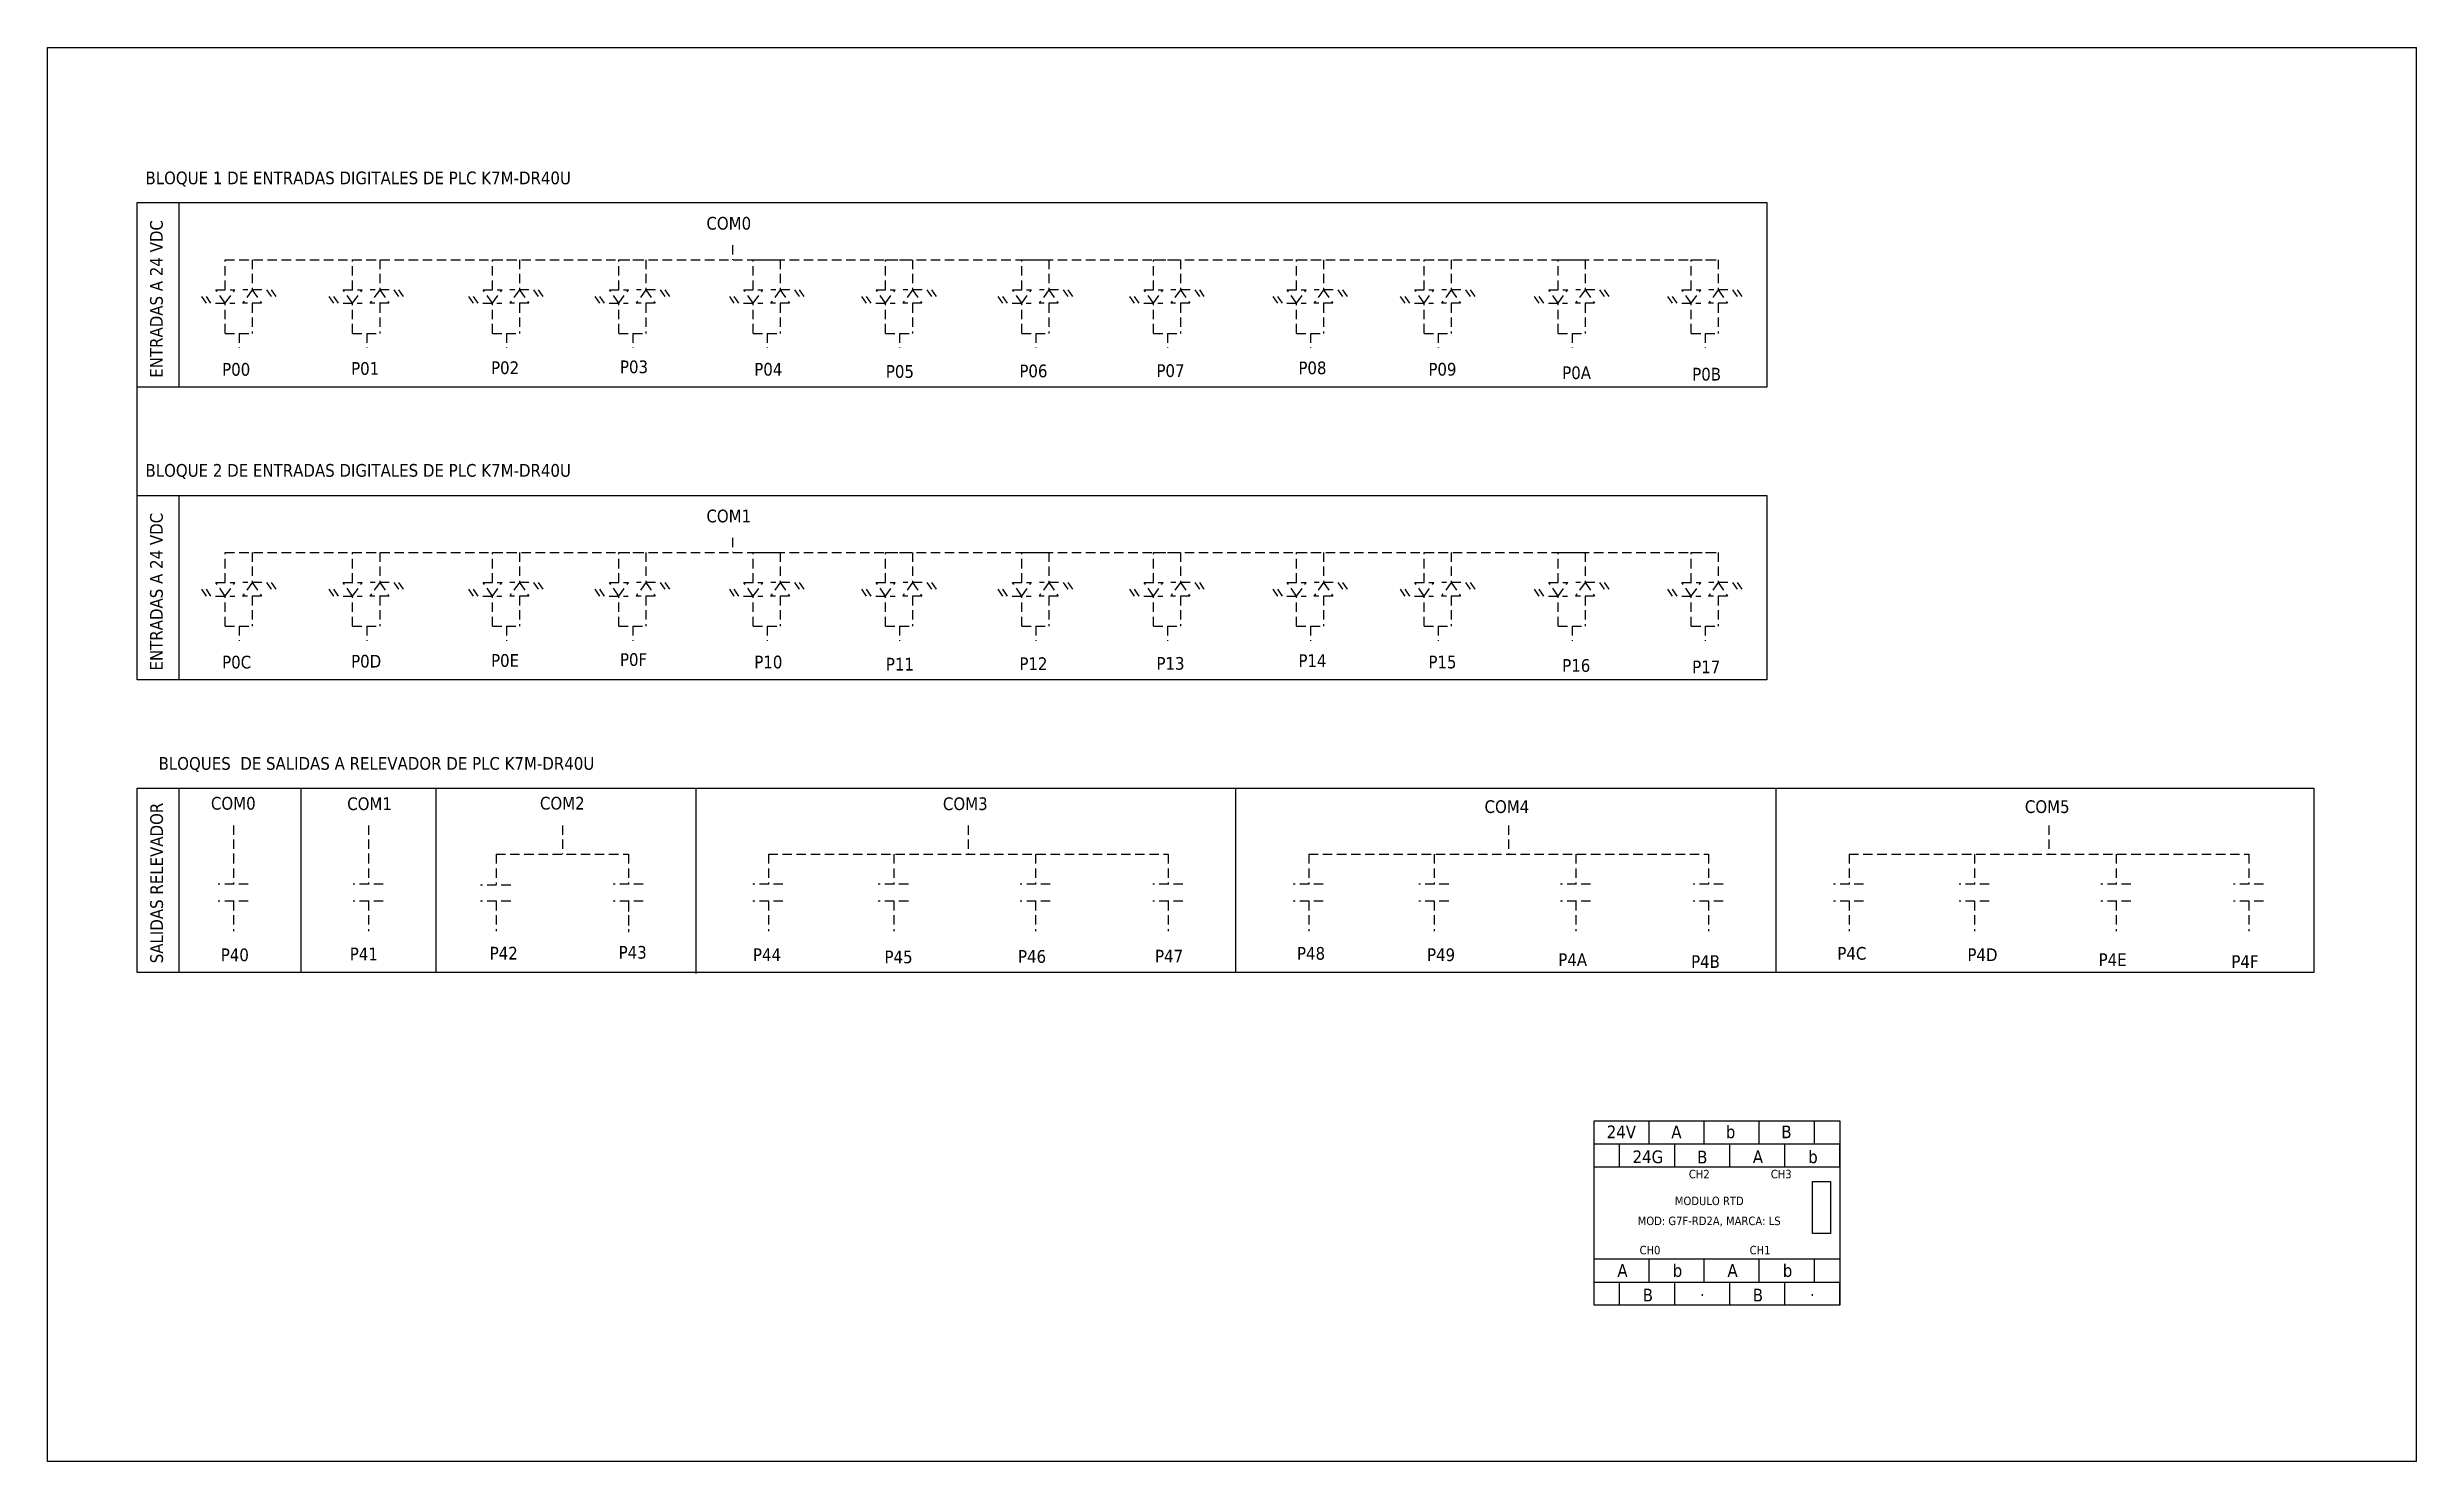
# Model space of a CAD drawing. Header units: millimetres. Extents: x 123 to 1759, y 804 to 1552.
# Drawn here: x 1199 to 1759, y 804 to 1138 of the extents above; entities that cross this region are included whole.
import ezdxf

# ---------------------------------------------------------------- set-up
doc = ezdxf.new("R2010")
doc.units = ezdxf.units.MM
doc.linetypes.add('LÍNEAS_OCULTAS2', pattern=[4.7625, 3.175, -1.5875])
doc.layers.add('Capa1', color=7, linetype='LÍNEAS_OCULTAS2')
doc.styles.add('Tahoma', font='tahoma.ttf')

msp = doc.modelspace()

# ---------------------------------------------------------------- texts
at = {"style": 'Tahoma'}
for s, insert, char_height, width, attachment_point in [('BLOQUE 1 DE ENTRADAS DIGITALES DE PLC K7M-DR40U', (1222.13, 1108.38), 3, 116.2201, 1), ('COM0', (1354.66, 1097.67), 3, 15.2778, 1), ('P02', (1303.77, 1063.56), 3, 15.2778, 1), ('P03', (1334.23, 1063.76), 3, 15.2778, 1), ('P08', (1494.51, 1063.52), 3, 15.2778, 1), ('P00', (1240.24, 1063.17), 3, 15.2778, 1), ('P01', (1270.71, 1063.38), 3, 15.2778, 1), ('P04', (1365.96, 1063.19), 3, 15.2778, 1), ('P05', (1397.05, 1062.67), 3, 15.2778, 1), ('P06', (1428.59, 1062.79), 3, 15.2778, 1), ('P07', (1460.97, 1062.86), 3, 15.2778, 1), ('P09', (1525.22, 1063.19), 3, 15.2778, 1), ('P0A', (1556.84, 1062.37), 3, 15.2778, 1), ('P0B', (1587.55, 1062.03), 3, 15.2778, 1), ('BLOQUE 2 DE ENTRADAS DIGITALES DE PLC K7M-DR40U', (1222.13, 1039.31), 3, 116.2201, 1), ('COM1', (1354.66, 1028.53), 3, 15.2778, 1), ('P0C', (1240.24, 994.03), 3, 15.2778, 1), ('P0D', (1270.71, 994.24), 3, 15.2778, 1), ('P0E', (1303.77, 994.42), 3, 15.2778, 1), ('P0F', (1334.23, 994.63), 3, 15.2778, 1), ('P10', (1365.96, 994.05), 3, 15.2778, 1), ('P11', (1397.05, 993.54), 3, 15.2778, 1), ('P12', (1428.59, 993.65), 3, 15.2778, 1), ('P13', (1460.97, 993.72), 3, 15.2778, 1), ('P14', (1494.51, 994.38), 3, 15.2778, 1), ('P15', (1525.22, 994.05), 3, 15.2778, 1), ('P16', (1556.84, 993.23), 3, 15.2778, 1), ('P17', (1587.55, 992.89), 3, 15.2778, 1), ('BLOQUES  DE SALIDAS A RELEVADOR DE PLC K7M-DR40U', (1225.23, 970.1), 3, 116.2201, 1), ('COM0', (1237.6, 960.68), 3, 15.2778, 1), ('COM1', (1269.79, 960.58), 3, 15.2778, 1), ('COM2', (1315.32, 960.7), 3, 15.2778, 1), ('COM3', (1410.53, 960.58), 3, 15.2778, 1), ('COM4', (1538.49, 959.89), 3, 15.2778, 1), ('COM5', (1666.15, 959.89), 3, 15.2778, 1), ('P40', (1239.92, 924.89), 3, 15.2778, 1), ('P41', (1270.39, 925.1), 3, 15.2778, 1), ('P42', (1303.45, 925.28), 3, 15.2778, 1), ('P43', (1333.91, 925.49), 3, 15.2778, 1), ('P44', (1365.64, 924.91), 3, 15.2778, 1), ('P45', (1396.72, 924.4), 3, 15.2778, 1), ('P46', (1428.27, 924.51), 3, 15.2778, 1), ('P47', (1460.64, 924.58), 3, 15.2778, 1), ('P48', (1494.18, 925.24), 3, 15.2778, 1), ('P49', (1524.9, 924.91), 3, 15.2778, 1), ('P4A', (1555.91, 923.74), 3, 15.2778, 1), ('P4C', (1621.84, 925.24), 3, 15.2778, 1), ('P4D', (1652.56, 924.91), 3, 15.2778, 1), ('P4E', (1683.56, 923.74), 3, 15.2778, 1), ('P4B', (1587.28, 923.31), 3, 15.2778, 1), ('P4F', (1714.93, 923.31), 3, 15.2778, 1), ('24V', (1570.82, 883.08), 3, 15.2778, 2), ('A', (1583.82, 883.08), 3, 15.2778, 2), ('  b', (1595.49, 883.08), 3, 15.2778, 2), ('B', (1609.82, 883.08), 3, 15.2778, 2), ('24G', (1577.08, 877.19), 3, 15.2778, 2), ('  B', (1588.81, 877.13), 3, 15.2778, 2), ('A', (1603.08, 877.19), 3, 15.2778, 2), ('b', (1616.08, 877.19), 3, 15.2778, 2), ('CH2', (1589.22, 872.61), 2, 15.2778, 2), ('CH3', (1608.58, 872.61), 2, 15.2778, 2), ('MODULO RTD', (1591.58, 866.28), 2, 60.9491, 2), ('MOD: G7F-RD2A, MARCA: LS', (1591.56, 861.56), 2, 60.9491, 2), ('CH0', (1577.58, 854.66), 2, 15.2778, 2), ('CH1', (1603.58, 854.66), 2, 15.2778, 2), ('A', (1571.08, 850.34), 3, 15.2778, 2), ('b', (1584.08, 850.34), 3, 15.2778, 2), ('A', (1597.08, 850.34), 3, 15.2778, 2), ('b', (1610.08, 850.34), 3, 15.2778, 2), ('B', (1577.08, 844.54), 3, 15.2778, 2), ('  .', (1588.81, 845.8), 3, 15.2778, 2), ('B', (1603.08, 844.54), 3, 15.2778, 2), ('  .', (1614.81, 845.8), 3, 15.2778, 2)]:
    msp.add_mtext(s, dxfattribs=dict(at, insert=insert, char_height=char_height, width=width, attachment_point=attachment_point))
at = {"char_height": 3, "width": 53.74, "attachment_point": 1, "rotation": 90, "style": 'Tahoma'}
for s, insert in [('ENTRADAS A 24 VDC', (1223.21, 1059.68)), ('ENTRADAS A 24 VDC', (1223.21, 990.54)), ('SALIDAS RELEVADOR', (1223.26, 921.4))]:
    msp.add_mtext(s, dxfattribs=dict(at, insert=insert))

# ---------------------------------------------------------------- linework, layer by layer
for p, q in [((1198.96, 803.7), (1198.96, 1137.7)), ((1198.96, 1137.7), (1758.7, 1137.7)), ((1758.7, 803.7), (1758.7, 1137.7)), ((1229.99, 1101.04), (1229.99, 1057.47)), ((1220.16, 1031.9), (1220.16, 1057.47)), ((1229.99, 1031.9), (1229.99, 988.33)), ((1230.04, 962.76), (1230.04, 919.2)), ((1258.94, 919.2), (1258.94, 962.76)), ((1290.82, 919.2), (1290.82, 962.76)), ((1479.74, 919.2), (1479.74, 962.76)), ((1607.4, 919.2), (1607.4, 962.76)), ((1352.27, 918.99), (1352.27, 962.56)), ((1577.41, 878.77), (1577.41, 884.24)), ((1590.41, 878.77), (1590.41, 884.24)), ((1603.41, 878.77), (1603.41, 884.24)), ((1616.41, 878.77), (1616.41, 884.24)), ((1564.41, 878.77), (1622.41, 878.77)), ((1564.41, 873.31), (1622.41, 873.31)), ((1570.41, 873.31), (1570.41, 878.77)), ((1583.41, 873.31), (1583.41, 878.77)), ((1596.41, 873.31), (1596.41, 878.77)), ((1609.41, 873.31), (1609.41, 878.77)), ((1622.41, 873.31), (1622.41, 878.77)), ((1564.41, 851.57), (1622.41, 851.57)), ((1577.41, 846.11), (1577.41, 851.57)), ((1590.41, 846.11), (1590.41, 851.59)), ((1603.41, 846.11), (1603.41, 851.59)), ((1616.41, 846.11), (1616.41, 851.59)), ((1564.41, 846.11), (1622.41, 846.11)), ((1570.41, 840.66), (1570.41, 846.11)), ((1583.41, 840.66), (1583.41, 846.11)), ((1596.41, 840.66), (1596.41, 846.11)), ((1609.41, 840.66), (1609.41, 846.11)), ((1622.41, 840.66), (1622.41, 846.11)), ((1758.7, 803.7), (1198.96, 803.7))]:
    msp.add_line(p, q)
for points in [[(1220.16, 1101.04), (1605.17, 1101.04), (1605.17, 1057.47), (1220.16, 1057.47)], [(1220.16, 1031.9), (1605.17, 1031.9), (1605.17, 988.33), (1220.16, 988.33)], [(1220.16, 962.76), (1734.39, 962.76), (1734.39, 919.2), (1220.16, 919.2)], [(1564.41, 884.22), (1622.41, 884.22), (1622.41, 840.66), (1564.41, 840.66)], [(1615.94, 869.82), (1620.2, 869.82), (1620.2, 857.56), (1615.94, 857.56)]]:
    msp.add_lwpolyline(points, close=True)
at = {"layer": 'Capa1', "ltscale": 0.7}
for p, q in [((1240.97, 1080.46), (1240.97, 1087.56)), ((1240.97, 1087.56), (1247.37, 1087.56)), ((1240.97, 1087.56), (1593.72, 1087.56)), ((1247.37, 1087.56), (1247.37, 1080.46)), ((1271.06, 1080.46), (1271.06, 1087.56)), ((1271.06, 1087.56), (1277.46, 1087.56)), ((1277.46, 1087.56), (1277.46, 1080.46)), ((1304.08, 1080.46), (1304.08, 1087.56)), ((1304.08, 1087.56), (1310.48, 1087.56)), ((1310.48, 1087.56), (1310.48, 1080.46)), ((1333.96, 1080.46), (1333.96, 1087.56)), ((1333.96, 1087.56), (1340.36, 1087.56)), ((1340.36, 1087.56), (1340.36, 1080.46)), ((1360.84, 1091), (1360.84, 1087.56)), ((1365.7, 1080.46), (1365.7, 1087.56)), ((1365.7, 1087.56), (1372.1, 1087.56)), ((1372.1, 1087.56), (1372.1, 1080.46)), ((1396.96, 1080.46), (1396.96, 1087.56)), ((1396.96, 1087.56), (1403.36, 1087.56)), ((1403.36, 1087.56), (1403.36, 1080.46)), ((1429.15, 1080.46), (1429.15, 1087.56)), ((1429.15, 1087.56), (1435.55, 1087.56)), ((1435.55, 1087.56), (1435.55, 1080.46)), ((1460.26, 1080.46), (1460.26, 1087.56)), ((1460.26, 1087.56), (1466.65, 1087.56)), ((1466.65, 1087.56), (1466.65, 1080.46)), ((1494.08, 1080.46), (1494.08, 1087.56)), ((1494.08, 1087.56), (1500.47, 1087.56)), ((1500.47, 1087.56), (1500.47, 1080.46)), ((1524.22, 1080.46), (1524.22, 1087.56)), ((1524.22, 1087.56), (1530.62, 1087.56)), ((1530.62, 1087.56), (1530.62, 1080.46)), ((1555.86, 1080.46), (1555.86, 1087.56)), ((1555.86, 1087.56), (1562.26, 1087.56)), ((1562.26, 1087.56), (1562.26, 1080.46)), ((1587.33, 1080.46), (1587.33, 1087.56)), ((1587.33, 1087.56), (1593.72, 1087.56)), ((1593.72, 1087.56), (1593.72, 1080.46)), ((1238.77, 1080.46), (1243.27, 1080.46)), ((1240.97, 1077.27), (1238.77, 1080.46)), ((1240.97, 1077.27), (1243.27, 1080.46)), ((1247.37, 1080.46), (1245.07, 1077.27)), ((1249.62, 1080.46), (1245.12, 1080.46)), ((1247.37, 1080.46), (1249.57, 1077.27)), ((1250.72, 1080.46), (1251.82, 1078.86)), ((1251.82, 1080.46), (1252.92, 1078.86)), ((1268.86, 1080.46), (1273.36, 1080.46)), ((1271.06, 1077.27), (1268.86, 1080.46)), ((1271.06, 1077.27), (1273.36, 1080.46)), ((1277.46, 1080.46), (1275.16, 1077.27)), ((1279.72, 1080.46), (1275.22, 1080.46)), ((1277.46, 1080.46), (1279.66, 1077.27)), ((1280.82, 1080.46), (1281.92, 1078.86)), ((1281.92, 1080.46), (1283.02, 1078.86)), ((1301.88, 1080.46), (1306.38, 1080.46)), ((1304.08, 1077.27), (1301.88, 1080.46)), ((1304.08, 1077.27), (1306.38, 1080.46)), ((1310.48, 1080.46), (1308.18, 1077.27)), ((1312.73, 1080.46), (1308.23, 1080.46)), ((1310.48, 1080.46), (1312.68, 1077.27)), ((1313.83, 1080.46), (1314.93, 1078.86)), ((1314.93, 1080.46), (1316.03, 1078.86)), ((1331.76, 1080.46), (1336.26, 1080.46)), ((1333.96, 1077.27), (1331.76, 1080.46)), ((1333.96, 1077.27), (1336.26, 1080.46)), ((1340.36, 1080.46), (1338.06, 1077.27)), ((1342.61, 1080.46), (1338.11, 1080.46)), ((1340.36, 1080.46), (1342.56, 1077.27)), ((1343.71, 1080.46), (1344.81, 1078.86)), ((1344.81, 1080.46), (1345.91, 1078.86)), ((1363.5, 1080.46), (1368, 1080.46)), ((1365.7, 1077.27), (1363.5, 1080.46)), ((1365.7, 1077.27), (1368, 1080.46)), ((1372.1, 1080.46), (1369.8, 1077.27)), ((1374.36, 1080.46), (1369.86, 1080.46)), ((1372.1, 1080.46), (1374.3, 1077.27)), ((1375.46, 1080.46), (1376.56, 1078.86)), ((1376.56, 1080.46), (1377.66, 1078.86)), ((1394.76, 1080.46), (1399.26, 1080.46)), ((1396.96, 1077.27), (1394.76, 1080.46)), ((1396.96, 1077.27), (1399.26, 1080.46)), ((1403.36, 1080.46), (1401.06, 1077.27)), ((1405.61, 1080.46), (1401.12, 1080.46)), ((1403.36, 1080.46), (1405.56, 1077.27)), ((1406.71, 1080.46), (1407.82, 1078.86)), ((1407.82, 1080.46), (1408.92, 1078.86)), ((1426.95, 1080.46), (1431.45, 1080.46)), ((1429.15, 1077.27), (1426.95, 1080.46)), ((1429.15, 1077.27), (1431.45, 1080.46)), ((1435.55, 1080.46), (1433.26, 1077.27)), ((1437.81, 1080.46), (1433.31, 1080.46)), ((1435.55, 1080.46), (1437.75, 1077.27)), ((1438.91, 1080.46), (1440.01, 1078.86)), ((1440.01, 1080.46), (1441.11, 1078.86)), ((1458.05, 1080.46), (1462.55, 1080.46)), ((1460.26, 1077.27), (1458.05, 1080.46)), ((1460.26, 1077.27), (1462.55, 1080.46)), ((1466.65, 1080.46), (1464.36, 1077.27)), ((1468.91, 1080.46), (1464.41, 1080.46)), ((1466.65, 1080.46), (1468.85, 1077.27)), ((1470.01, 1080.46), (1471.11, 1078.86)), ((1471.11, 1080.46), (1472.21, 1078.86)), ((1491.87, 1080.46), (1496.37, 1080.46)), ((1494.08, 1077.27), (1491.87, 1080.46)), ((1494.08, 1077.27), (1496.37, 1080.46)), ((1500.47, 1080.46), (1498.18, 1077.27)), ((1502.73, 1080.46), (1498.23, 1080.46)), ((1500.47, 1080.46), (1502.67, 1077.27)), ((1503.83, 1080.46), (1504.93, 1078.86)), ((1504.93, 1080.46), (1506.03, 1078.86)), ((1522.02, 1080.46), (1526.51, 1080.46)), ((1524.22, 1077.27), (1522.02, 1080.46)), ((1524.22, 1077.27), (1526.51, 1080.46)), ((1530.62, 1080.46), (1528.32, 1077.27)), ((1532.87, 1080.46), (1528.37, 1080.46)), ((1530.62, 1080.46), (1532.82, 1077.27)), ((1533.97, 1080.46), (1535.07, 1078.86)), ((1535.07, 1080.46), (1536.17, 1078.86)), ((1553.66, 1080.46), (1558.16, 1080.46)), ((1555.86, 1077.27), (1553.66, 1080.46)), ((1555.86, 1077.27), (1558.16, 1080.46)), ((1562.26, 1080.46), (1559.96, 1077.27)), ((1564.52, 1080.46), (1560.02, 1080.46)), ((1562.26, 1080.46), (1564.46, 1077.27)), ((1565.62, 1080.46), (1566.72, 1078.86)), ((1566.72, 1080.46), (1567.82, 1078.86)), ((1585.13, 1080.46), (1589.62, 1080.46)), ((1587.33, 1077.27), (1585.13, 1080.46)), ((1587.33, 1077.27), (1589.62, 1080.46)), ((1593.72, 1080.46), (1591.43, 1077.27)), ((1595.98, 1080.46), (1591.48, 1080.46)), ((1593.72, 1080.46), (1595.92, 1077.27)), ((1597.08, 1080.46), (1598.18, 1078.86)), ((1598.18, 1080.46), (1599.28, 1078.86)), ((1236.51, 1077.27), (1235.41, 1078.86)), ((1237.61, 1077.27), (1236.51, 1078.86)), ((1238.71, 1077.27), (1243.21, 1077.27)), ((1240.97, 1070.17), (1240.97, 1077.27)), ((1249.57, 1077.27), (1245.07, 1077.27)), ((1249.57, 1077.27), (1245.07, 1077.27)), ((1247.37, 1077.27), (1247.37, 1070.17)), ((1266.61, 1077.27), (1265.51, 1078.86)), ((1267.71, 1077.27), (1266.61, 1078.86)), ((1268.81, 1077.27), (1273.31, 1077.27)), ((1271.06, 1070.17), (1271.06, 1077.27)), ((1279.66, 1077.27), (1275.16, 1077.27)), ((1279.66, 1077.27), (1275.16, 1077.27)), ((1277.46, 1077.27), (1277.46, 1070.17)), ((1299.63, 1077.27), (1298.52, 1078.86)), ((1300.73, 1077.27), (1299.63, 1078.86)), ((1301.83, 1077.27), (1306.32, 1077.27)), ((1304.08, 1070.17), (1304.08, 1077.27)), ((1312.68, 1077.27), (1308.18, 1077.27)), ((1312.68, 1077.27), (1308.18, 1077.27)), ((1310.48, 1077.27), (1310.48, 1070.17)), ((1329.51, 1077.27), (1328.41, 1078.86)), ((1330.61, 1077.27), (1329.51, 1078.86)), ((1331.71, 1077.27), (1336.2, 1077.27)), ((1333.96, 1070.17), (1333.96, 1077.27)), ((1342.56, 1077.27), (1338.06, 1077.27)), ((1342.56, 1077.27), (1338.06, 1077.27)), ((1340.36, 1077.27), (1340.36, 1070.17)), ((1361.25, 1077.27), (1360.15, 1078.86)), ((1362.35, 1077.27), (1361.25, 1078.86)), ((1363.45, 1077.27), (1367.95, 1077.27)), ((1365.7, 1070.17), (1365.7, 1077.27)), ((1374.3, 1077.27), (1369.8, 1077.27)), ((1374.3, 1077.27), (1369.8, 1077.27)), ((1372.1, 1077.27), (1372.1, 1070.17)), ((1392.51, 1077.27), (1391.41, 1078.86)), ((1393.61, 1077.27), (1392.51, 1078.86)), ((1394.71, 1077.27), (1399.21, 1077.27)), ((1396.96, 1070.17), (1396.96, 1077.27)), ((1405.56, 1077.27), (1401.06, 1077.27)), ((1405.56, 1077.27), (1401.06, 1077.27)), ((1403.36, 1077.27), (1403.36, 1070.17)), ((1424.7, 1077.27), (1423.6, 1078.86)), ((1425.8, 1077.27), (1424.7, 1078.86)), ((1426.9, 1077.27), (1431.4, 1077.27)), ((1429.15, 1070.17), (1429.15, 1077.27)), ((1437.75, 1077.27), (1433.26, 1077.27)), ((1437.75, 1077.27), (1433.26, 1077.27)), ((1435.55, 1077.27), (1435.55, 1070.17)), ((1455.8, 1077.27), (1454.7, 1078.86)), ((1456.9, 1077.27), (1455.8, 1078.86)), ((1458, 1077.27), (1462.5, 1077.27)), ((1460.26, 1070.17), (1460.26, 1077.27)), ((1468.85, 1077.27), (1464.36, 1077.27)), ((1468.85, 1077.27), (1464.36, 1077.27)), ((1466.65, 1077.27), (1466.65, 1070.17)), ((1489.62, 1077.27), (1488.52, 1078.86)), ((1490.72, 1077.27), (1489.62, 1078.86)), ((1491.82, 1077.27), (1496.32, 1077.27)), ((1494.08, 1070.17), (1494.08, 1077.27)), ((1502.67, 1077.27), (1498.18, 1077.27)), ((1502.67, 1077.27), (1498.18, 1077.27)), ((1500.47, 1077.27), (1500.47, 1070.17)), ((1519.76, 1077.27), (1518.66, 1078.86)), ((1520.86, 1077.27), (1519.76, 1078.86)), ((1521.96, 1077.27), (1526.46, 1077.27)), ((1524.22, 1070.17), (1524.22, 1077.27)), ((1532.82, 1077.27), (1528.32, 1077.27)), ((1532.82, 1077.27), (1528.32, 1077.27)), ((1530.62, 1077.27), (1530.62, 1070.17)), ((1551.41, 1077.27), (1550.31, 1078.86)), ((1552.51, 1077.27), (1551.41, 1078.86)), ((1553.61, 1077.27), (1558.11, 1077.27)), ((1555.86, 1070.17), (1555.86, 1077.27)), ((1564.46, 1077.27), (1559.96, 1077.27)), ((1564.46, 1077.27), (1559.96, 1077.27)), ((1562.26, 1077.27), (1562.26, 1070.17)), ((1582.87, 1077.27), (1581.77, 1078.86)), ((1583.97, 1077.27), (1582.87, 1078.86)), ((1585.07, 1077.27), (1589.57, 1077.27)), ((1587.33, 1070.17), (1587.33, 1077.27)), ((1595.92, 1077.27), (1591.43, 1077.27)), ((1595.92, 1077.27), (1591.43, 1077.27)), ((1593.72, 1077.27), (1593.72, 1070.17)), ((1240.97, 1070.17), (1247.37, 1070.17)), ((1240.97, 1070.17), (1247.37, 1070.17)), ((1244.29, 1070.17), (1244.29, 1066.72)), ((1271.06, 1070.17), (1277.46, 1070.17)), ((1271.06, 1070.17), (1277.46, 1070.17)), ((1274.39, 1070.17), (1274.39, 1066.72)), ((1304.08, 1070.17), (1310.48, 1070.17)), ((1304.08, 1070.17), (1310.48, 1070.17)), ((1307.41, 1070.17), (1307.41, 1066.72)), ((1333.96, 1070.17), (1340.36, 1070.17)), ((1333.96, 1070.17), (1340.36, 1070.17)), ((1337.29, 1070.17), (1337.29, 1066.72)), ((1365.7, 1070.17), (1372.1, 1070.17)), ((1365.7, 1070.17), (1372.1, 1070.17)), ((1369.03, 1070.17), (1369.03, 1066.72)), ((1396.96, 1070.17), (1403.36, 1070.17)), ((1396.96, 1070.17), (1403.36, 1070.17)), ((1400.29, 1070.17), (1400.29, 1066.72)), ((1429.15, 1070.17), (1435.55, 1070.17)), ((1429.15, 1070.17), (1435.55, 1070.17)), ((1432.48, 1070.17), (1432.48, 1066.72)), ((1460.26, 1070.17), (1466.65, 1070.17)), ((1460.26, 1070.17), (1466.65, 1070.17)), ((1463.58, 1070.17), (1463.58, 1066.72)), ((1494.08, 1070.17), (1500.47, 1070.17)), ((1494.08, 1070.17), (1500.47, 1070.17)), ((1497.4, 1070.17), (1497.4, 1066.72)), ((1524.22, 1070.17), (1530.62, 1070.17)), ((1524.22, 1070.17), (1530.62, 1070.17)), ((1527.54, 1070.17), (1527.54, 1066.72)), ((1555.86, 1070.17), (1562.26, 1070.17)), ((1555.86, 1070.17), (1562.26, 1070.17)), ((1559.19, 1070.17), (1559.19, 1066.72)), ((1587.33, 1070.17), (1593.72, 1070.17)), ((1587.33, 1070.17), (1593.72, 1070.17)), ((1590.65, 1070.17), (1590.65, 1066.72)), ((1360.84, 1021.87), (1360.84, 1018.42)), ((1240.97, 1011.32), (1240.97, 1018.42)), ((1240.97, 1018.42), (1247.37, 1018.42)), ((1240.97, 1018.42), (1593.72, 1018.42)), ((1247.37, 1018.42), (1247.37, 1011.32)), ((1271.06, 1011.32), (1271.06, 1018.42)), ((1271.06, 1018.42), (1277.46, 1018.42)), ((1277.46, 1018.42), (1277.46, 1011.32)), ((1304.08, 1011.32), (1304.08, 1018.42)), ((1304.08, 1018.42), (1310.48, 1018.42)), ((1310.48, 1018.42), (1310.48, 1011.32)), ((1333.96, 1011.32), (1333.96, 1018.42)), ((1333.96, 1018.42), (1340.36, 1018.42)), ((1340.36, 1018.42), (1340.36, 1011.32)), ((1365.7, 1011.32), (1365.7, 1018.42)), ((1365.7, 1018.42), (1372.1, 1018.42)), ((1372.1, 1018.42), (1372.1, 1011.32)), ((1396.96, 1011.32), (1396.96, 1018.42)), ((1396.96, 1018.42), (1403.36, 1018.42)), ((1403.36, 1018.42), (1403.36, 1011.32)), ((1429.15, 1011.32), (1429.15, 1018.42)), ((1429.15, 1018.42), (1435.55, 1018.42)), ((1435.55, 1018.42), (1435.55, 1011.32)), ((1460.26, 1011.32), (1460.26, 1018.42)), ((1460.26, 1018.42), (1466.65, 1018.42)), ((1466.65, 1018.42), (1466.65, 1011.32)), ((1494.08, 1011.32), (1494.08, 1018.42)), ((1494.08, 1018.42), (1500.47, 1018.42)), ((1500.47, 1018.42), (1500.47, 1011.32)), ((1524.22, 1011.32), (1524.22, 1018.42)), ((1524.22, 1018.42), (1530.62, 1018.42)), ((1530.62, 1018.42), (1530.62, 1011.32)), ((1555.86, 1011.32), (1555.86, 1018.42)), ((1555.86, 1018.42), (1562.26, 1018.42)), ((1562.26, 1018.42), (1562.26, 1011.32)), ((1587.33, 1011.32), (1587.33, 1018.42)), ((1587.33, 1018.42), (1593.72, 1018.42)), ((1593.72, 1018.42), (1593.72, 1011.32)), ((1236.51, 1008.13), (1235.41, 1009.72)), ((1237.61, 1008.13), (1236.51, 1009.72)), ((1238.71, 1008.13), (1243.21, 1008.13)), ((1238.77, 1011.32), (1243.27, 1011.32)), ((1240.97, 1008.13), (1238.77, 1011.32)), ((1240.97, 1008.13), (1243.27, 1011.32)), ((1240.97, 1001.03), (1240.97, 1008.13)), ((1247.37, 1011.32), (1245.07, 1008.13)), ((1249.57, 1008.13), (1245.07, 1008.13)), ((1249.57, 1008.13), (1245.07, 1008.13)), ((1249.62, 1011.32), (1245.12, 1011.32)), ((1247.37, 1011.32), (1249.57, 1008.13)), ((1247.37, 1008.13), (1247.37, 1001.03)), ((1250.72, 1011.32), (1251.82, 1009.72)), ((1251.82, 1011.32), (1252.92, 1009.72)), ((1266.61, 1008.13), (1265.51, 1009.72)), ((1267.71, 1008.13), (1266.61, 1009.72)), ((1268.81, 1008.13), (1273.31, 1008.13)), ((1268.86, 1011.32), (1273.36, 1011.32)), ((1271.06, 1008.13), (1268.86, 1011.32)), ((1271.06, 1008.13), (1273.36, 1011.32)), ((1271.06, 1001.03), (1271.06, 1008.13)), ((1277.46, 1011.32), (1275.16, 1008.13)), ((1279.66, 1008.13), (1275.16, 1008.13)), ((1279.66, 1008.13), (1275.16, 1008.13)), ((1279.72, 1011.32), (1275.22, 1011.32)), ((1277.46, 1011.32), (1279.66, 1008.13)), ((1277.46, 1008.13), (1277.46, 1001.03)), ((1280.82, 1011.32), (1281.92, 1009.72)), ((1281.92, 1011.32), (1283.02, 1009.72)), ((1299.63, 1008.13), (1298.52, 1009.72)), ((1300.73, 1008.13), (1299.63, 1009.72)), ((1301.83, 1008.13), (1306.32, 1008.13)), ((1301.88, 1011.32), (1306.38, 1011.32)), ((1304.08, 1008.13), (1301.88, 1011.32)), ((1304.08, 1008.13), (1306.38, 1011.32)), ((1304.08, 1001.03), (1304.08, 1008.13)), ((1310.48, 1011.32), (1308.18, 1008.13)), ((1312.68, 1008.13), (1308.18, 1008.13)), ((1312.68, 1008.13), (1308.18, 1008.13)), ((1312.73, 1011.32), (1308.23, 1011.32)), ((1310.48, 1011.32), (1312.68, 1008.13)), ((1310.48, 1008.13), (1310.48, 1001.03)), ((1313.83, 1011.32), (1314.93, 1009.72)), ((1314.93, 1011.32), (1316.03, 1009.72)), ((1329.51, 1008.13), (1328.41, 1009.72)), ((1330.61, 1008.13), (1329.51, 1009.72)), ((1331.71, 1008.13), (1336.2, 1008.13)), ((1331.76, 1011.32), (1336.26, 1011.32)), ((1333.96, 1008.13), (1331.76, 1011.32)), ((1333.96, 1008.13), (1336.26, 1011.32)), ((1333.96, 1001.03), (1333.96, 1008.13)), ((1340.36, 1011.32), (1338.06, 1008.13)), ((1342.56, 1008.13), (1338.06, 1008.13)), ((1342.56, 1008.13), (1338.06, 1008.13)), ((1342.61, 1011.32), (1338.11, 1011.32)), ((1340.36, 1011.32), (1342.56, 1008.13)), ((1340.36, 1008.13), (1340.36, 1001.03)), ((1343.71, 1011.32), (1344.81, 1009.72)), ((1344.81, 1011.32), (1345.91, 1009.72)), ((1361.25, 1008.13), (1360.15, 1009.72)), ((1362.35, 1008.13), (1361.25, 1009.72)), ((1363.45, 1008.13), (1367.95, 1008.13)), ((1363.5, 1011.32), (1368, 1011.32)), ((1365.7, 1008.13), (1363.5, 1011.32)), ((1365.7, 1008.13), (1368, 1011.32)), ((1365.7, 1001.03), (1365.7, 1008.13)), ((1372.1, 1011.32), (1369.8, 1008.13)), ((1374.3, 1008.13), (1369.8, 1008.13)), ((1374.3, 1008.13), (1369.8, 1008.13)), ((1374.36, 1011.32), (1369.86, 1011.32)), ((1372.1, 1011.32), (1374.3, 1008.13)), ((1372.1, 1008.13), (1372.1, 1001.03)), ((1375.46, 1011.32), (1376.56, 1009.72)), ((1376.56, 1011.32), (1377.66, 1009.72)), ((1392.51, 1008.13), (1391.41, 1009.72)), ((1393.61, 1008.13), (1392.51, 1009.72)), ((1394.71, 1008.13), (1399.21, 1008.13)), ((1394.76, 1011.32), (1399.26, 1011.32)), ((1396.96, 1008.13), (1394.76, 1011.32)), ((1396.96, 1008.13), (1399.26, 1011.32)), ((1396.96, 1001.03), (1396.96, 1008.13)), ((1403.36, 1011.32), (1401.06, 1008.13)), ((1405.56, 1008.13), (1401.06, 1008.13)), ((1405.56, 1008.13), (1401.06, 1008.13)), ((1405.61, 1011.32), (1401.12, 1011.32)), ((1403.36, 1011.32), (1405.56, 1008.13)), ((1403.36, 1008.13), (1403.36, 1001.03)), ((1406.71, 1011.32), (1407.82, 1009.72)), ((1407.82, 1011.32), (1408.92, 1009.72)), ((1424.7, 1008.13), (1423.6, 1009.72)), ((1425.8, 1008.13), (1424.7, 1009.72)), ((1426.9, 1008.13), (1431.4, 1008.13)), ((1426.95, 1011.32), (1431.45, 1011.32)), ((1429.15, 1008.13), (1426.95, 1011.32)), ((1429.15, 1008.13), (1431.45, 1011.32)), ((1429.15, 1001.03), (1429.15, 1008.13)), ((1435.55, 1011.32), (1433.26, 1008.13)), ((1437.75, 1008.13), (1433.26, 1008.13)), ((1437.75, 1008.13), (1433.26, 1008.13)), ((1437.81, 1011.32), (1433.31, 1011.32)), ((1435.55, 1011.32), (1437.75, 1008.13)), ((1435.55, 1008.13), (1435.55, 1001.03)), ((1438.91, 1011.32), (1440.01, 1009.72)), ((1440.01, 1011.32), (1441.11, 1009.72)), ((1455.8, 1008.13), (1454.7, 1009.72)), ((1456.9, 1008.13), (1455.8, 1009.72)), ((1458, 1008.13), (1462.5, 1008.13)), ((1458.05, 1011.32), (1462.55, 1011.32)), ((1460.26, 1008.13), (1458.05, 1011.32)), ((1460.26, 1008.13), (1462.55, 1011.32)), ((1460.26, 1001.03), (1460.26, 1008.13)), ((1466.65, 1011.32), (1464.36, 1008.13)), ((1468.85, 1008.13), (1464.36, 1008.13)), ((1468.85, 1008.13), (1464.36, 1008.13)), ((1468.91, 1011.32), (1464.41, 1011.32)), ((1466.65, 1011.32), (1468.85, 1008.13)), ((1466.65, 1008.13), (1466.65, 1001.03)), ((1470.01, 1011.32), (1471.11, 1009.72)), ((1471.11, 1011.32), (1472.21, 1009.72)), ((1489.62, 1008.13), (1488.52, 1009.72)), ((1490.72, 1008.13), (1489.62, 1009.72)), ((1491.82, 1008.13), (1496.32, 1008.13)), ((1491.87, 1011.32), (1496.37, 1011.32)), ((1494.08, 1008.13), (1491.87, 1011.32)), ((1494.08, 1008.13), (1496.37, 1011.32)), ((1494.08, 1001.03), (1494.08, 1008.13)), ((1500.47, 1011.32), (1498.18, 1008.13)), ((1502.67, 1008.13), (1498.18, 1008.13)), ((1502.67, 1008.13), (1498.18, 1008.13)), ((1502.73, 1011.32), (1498.23, 1011.32)), ((1500.47, 1011.32), (1502.67, 1008.13)), ((1500.47, 1008.13), (1500.47, 1001.03)), ((1503.83, 1011.32), (1504.93, 1009.72)), ((1504.93, 1011.32), (1506.03, 1009.72)), ((1519.76, 1008.13), (1518.66, 1009.72)), ((1520.86, 1008.13), (1519.76, 1009.72)), ((1521.96, 1008.13), (1526.46, 1008.13)), ((1522.02, 1011.32), (1526.51, 1011.32)), ((1524.22, 1008.13), (1522.02, 1011.32)), ((1524.22, 1008.13), (1526.51, 1011.32)), ((1524.22, 1001.03), (1524.22, 1008.13)), ((1530.62, 1011.32), (1528.32, 1008.13)), ((1532.82, 1008.13), (1528.32, 1008.13)), ((1532.82, 1008.13), (1528.32, 1008.13)), ((1532.87, 1011.32), (1528.37, 1011.32)), ((1530.62, 1011.32), (1532.82, 1008.13)), ((1530.62, 1008.13), (1530.62, 1001.03)), ((1533.97, 1011.32), (1535.07, 1009.72)), ((1535.07, 1011.32), (1536.17, 1009.72)), ((1551.41, 1008.13), (1550.31, 1009.72)), ((1552.51, 1008.13), (1551.41, 1009.72)), ((1553.61, 1008.13), (1558.11, 1008.13)), ((1553.66, 1011.32), (1558.16, 1011.32)), ((1555.86, 1008.13), (1553.66, 1011.32)), ((1555.86, 1008.13), (1558.16, 1011.32)), ((1555.86, 1001.03), (1555.86, 1008.13)), ((1562.26, 1011.32), (1559.96, 1008.13)), ((1564.46, 1008.13), (1559.96, 1008.13)), ((1564.46, 1008.13), (1559.96, 1008.13)), ((1564.52, 1011.32), (1560.02, 1011.32)), ((1562.26, 1011.32), (1564.46, 1008.13)), ((1562.26, 1008.13), (1562.26, 1001.03)), ((1565.62, 1011.32), (1566.72, 1009.72)), ((1566.72, 1011.32), (1567.82, 1009.72)), ((1582.87, 1008.13), (1581.77, 1009.72)), ((1583.97, 1008.13), (1582.87, 1009.72)), ((1585.07, 1008.13), (1589.57, 1008.13)), ((1585.13, 1011.32), (1589.62, 1011.32)), ((1587.33, 1008.13), (1585.13, 1011.32)), ((1587.33, 1008.13), (1589.62, 1011.32)), ((1587.33, 1001.03), (1587.33, 1008.13)), ((1593.72, 1011.32), (1591.43, 1008.13)), ((1595.92, 1008.13), (1591.43, 1008.13)), ((1595.92, 1008.13), (1591.43, 1008.13)), ((1595.98, 1011.32), (1591.48, 1011.32)), ((1593.72, 1011.32), (1595.92, 1008.13)), ((1593.72, 1008.13), (1593.72, 1001.03)), ((1597.08, 1011.32), (1598.18, 1009.72)), ((1598.18, 1011.32), (1599.28, 1009.72)), ((1240.97, 1001.03), (1247.37, 1001.03)), ((1240.97, 1001.03), (1247.37, 1001.03)), ((1244.29, 1001.03), (1244.29, 997.58)), ((1271.06, 1001.03), (1277.46, 1001.03)), ((1271.06, 1001.03), (1277.46, 1001.03)), ((1274.39, 1001.03), (1274.39, 997.58)), ((1304.08, 1001.03), (1310.48, 1001.03)), ((1304.08, 1001.03), (1310.48, 1001.03)), ((1307.41, 1001.03), (1307.41, 997.58)), ((1333.96, 1001.03), (1340.36, 1001.03)), ((1333.96, 1001.03), (1340.36, 1001.03)), ((1337.29, 1001.03), (1337.29, 997.58)), ((1365.7, 1001.03), (1372.1, 1001.03)), ((1365.7, 1001.03), (1372.1, 1001.03)), ((1369.03, 1001.03), (1369.03, 997.58)), ((1396.96, 1001.03), (1403.36, 1001.03)), ((1396.96, 1001.03), (1403.36, 1001.03)), ((1400.29, 1001.03), (1400.29, 997.58)), ((1429.15, 1001.03), (1435.55, 1001.03)), ((1429.15, 1001.03), (1435.55, 1001.03)), ((1432.48, 1001.03), (1432.48, 997.58)), ((1460.26, 1001.03), (1466.65, 1001.03)), ((1460.26, 1001.03), (1466.65, 1001.03)), ((1463.58, 1001.03), (1463.58, 997.58)), ((1494.08, 1001.03), (1500.47, 1001.03)), ((1494.08, 1001.03), (1500.47, 1001.03)), ((1497.4, 1001.03), (1497.4, 997.58)), ((1524.22, 1001.03), (1530.62, 1001.03)), ((1524.22, 1001.03), (1530.62, 1001.03)), ((1527.54, 1001.03), (1527.54, 997.58)), ((1555.86, 1001.03), (1562.26, 1001.03)), ((1555.86, 1001.03), (1562.26, 1001.03)), ((1559.19, 1001.03), (1559.19, 997.58)), ((1587.33, 1001.03), (1593.72, 1001.03)), ((1587.33, 1001.03), (1593.72, 1001.03)), ((1590.65, 1001.03), (1590.65, 997.58)), ((1242.94, 953.95), (1242.94, 947.15)), ((1274.82, 953.95), (1274.82, 946.73)), ((1320.62, 953.95), (1320.62, 947.15)), ((1416.52, 953.95), (1416.52, 947.15)), ((1544.18, 953.95), (1544.18, 947.15)), ((1671.83, 953.95), (1671.83, 947.15)), ((1242.94, 947.15), (1242.94, 940.05)), ((1274.82, 947.15), (1274.82, 940.05)), ((1304.96, 947.15), (1336.27, 947.15)), ((1304.96, 947.15), (1304.96, 940.05)), ((1336.27, 947.15), (1336.27, 940.05)), ((1369.29, 947.15), (1463.74, 947.15)), ((1369.29, 947.15), (1369.29, 940.05)), ((1398.92, 947.15), (1398.92, 940.05)), ((1432.43, 947.15), (1432.43, 940.05)), ((1463.74, 947.15), (1463.74, 940.05)), ((1496.95, 947.15), (1591.4, 947.15)), ((1496.95, 947.15), (1496.95, 940.05)), ((1526.58, 947.15), (1526.58, 940.05)), ((1560.09, 947.15), (1560.09, 940.05)), ((1591.4, 947.15), (1591.4, 940.05)), ((1624.61, 947.15), (1719.06, 947.15)), ((1624.61, 947.15), (1624.61, 940.05)), ((1654.23, 947.15), (1654.23, 940.05)), ((1687.74, 947.15), (1687.74, 940.05)), ((1719.06, 947.15), (1719.06, 940.05)), ((1246.4, 940.05), (1239.3, 940.05)), ((1246.4, 936.09), (1239.3, 936.09)), ((1242.94, 936.09), (1242.94, 928.99)), ((1278.28, 940.05), (1271.18, 940.05)), ((1278.28, 936.09), (1271.18, 936.09)), ((1274.82, 936.09), (1274.82, 928.99)), ((1308.41, 939.84), (1301.31, 939.84)), ((1308.41, 936.09), (1301.31, 936.09)), ((1304.96, 936.09), (1304.96, 928.99)), ((1339.73, 940.05), (1332.63, 940.05)), ((1339.73, 936.09), (1332.63, 936.09)), ((1336.27, 936.09), (1336.27, 928.99)), ((1336.27, 935.88), (1336.27, 928.78)), ((1372.74, 940.05), (1365.65, 940.05)), ((1372.74, 936.09), (1365.65, 936.09)), ((1369.29, 936.09), (1369.29, 928.99)), ((1369.29, 936.09), (1369.29, 928.99)), ((1402.37, 940.05), (1395.27, 940.05)), ((1402.37, 936.09), (1395.27, 936.09)), ((1398.92, 936.09), (1398.92, 928.99)), ((1398.92, 936.09), (1398.92, 928.99)), ((1435.88, 940.05), (1428.78, 940.05)), ((1435.88, 936.09), (1428.78, 936.09)), ((1432.43, 936.09), (1432.43, 928.99)), ((1432.43, 936.09), (1432.43, 928.99)), ((1467.2, 940.05), (1460.1, 940.05)), ((1467.2, 936.09), (1460.1, 936.09)), ((1463.74, 936.09), (1463.74, 928.99)), ((1463.74, 936.09), (1463.74, 928.99)), ((1500.4, 940.05), (1493.3, 940.05)), ((1500.4, 936.09), (1493.3, 936.09)), ((1496.95, 936.09), (1496.95, 928.99)), ((1496.95, 936.09), (1496.95, 928.99)), ((1530.03, 940.05), (1522.93, 940.05)), ((1530.03, 936.09), (1522.93, 936.09)), ((1526.58, 936.09), (1526.58, 928.99)), ((1526.58, 936.09), (1526.58, 928.99)), ((1563.54, 940.05), (1556.44, 940.05)), ((1563.54, 936.09), (1556.44, 936.09)), ((1560.09, 936.09), (1560.09, 928.99)), ((1560.09, 936.09), (1560.09, 928.99)), ((1594.85, 940.05), (1587.75, 940.05)), ((1594.85, 936.09), (1587.75, 936.09)), ((1591.4, 936.09), (1591.4, 928.99)), ((1591.4, 936.09), (1591.4, 928.99)), ((1628.06, 940.05), (1620.96, 940.05)), ((1628.06, 936.09), (1620.96, 936.09)), ((1624.61, 936.09), (1624.61, 928.99)), ((1624.61, 936.09), (1624.61, 928.99)), ((1657.69, 940.05), (1650.59, 940.05)), ((1657.69, 936.09), (1650.59, 936.09)), ((1654.23, 936.09), (1654.23, 928.99)), ((1654.23, 936.09), (1654.23, 928.99)), ((1691.2, 940.05), (1684.1, 940.05)), ((1691.2, 936.09), (1684.1, 936.09)), ((1687.74, 936.09), (1687.74, 928.99)), ((1687.74, 936.09), (1687.74, 928.99)), ((1722.51, 940.05), (1715.41, 940.05)), ((1722.51, 936.09), (1715.41, 936.09)), ((1719.06, 936.09), (1719.06, 928.99)), ((1719.06, 936.09), (1719.06, 928.99))]:
    msp.add_line(p, q, dxfattribs=at)

msp.set_redraw_order([(e.dxf.handle, doc.entitydb.next_handle()) for e in msp.query("TEXT MTEXT ATTDEF DIMENSION ARC_DIMENSION")])  # texts and dimensions are drawn at this point

doc.saveas('drawing.dxf')
